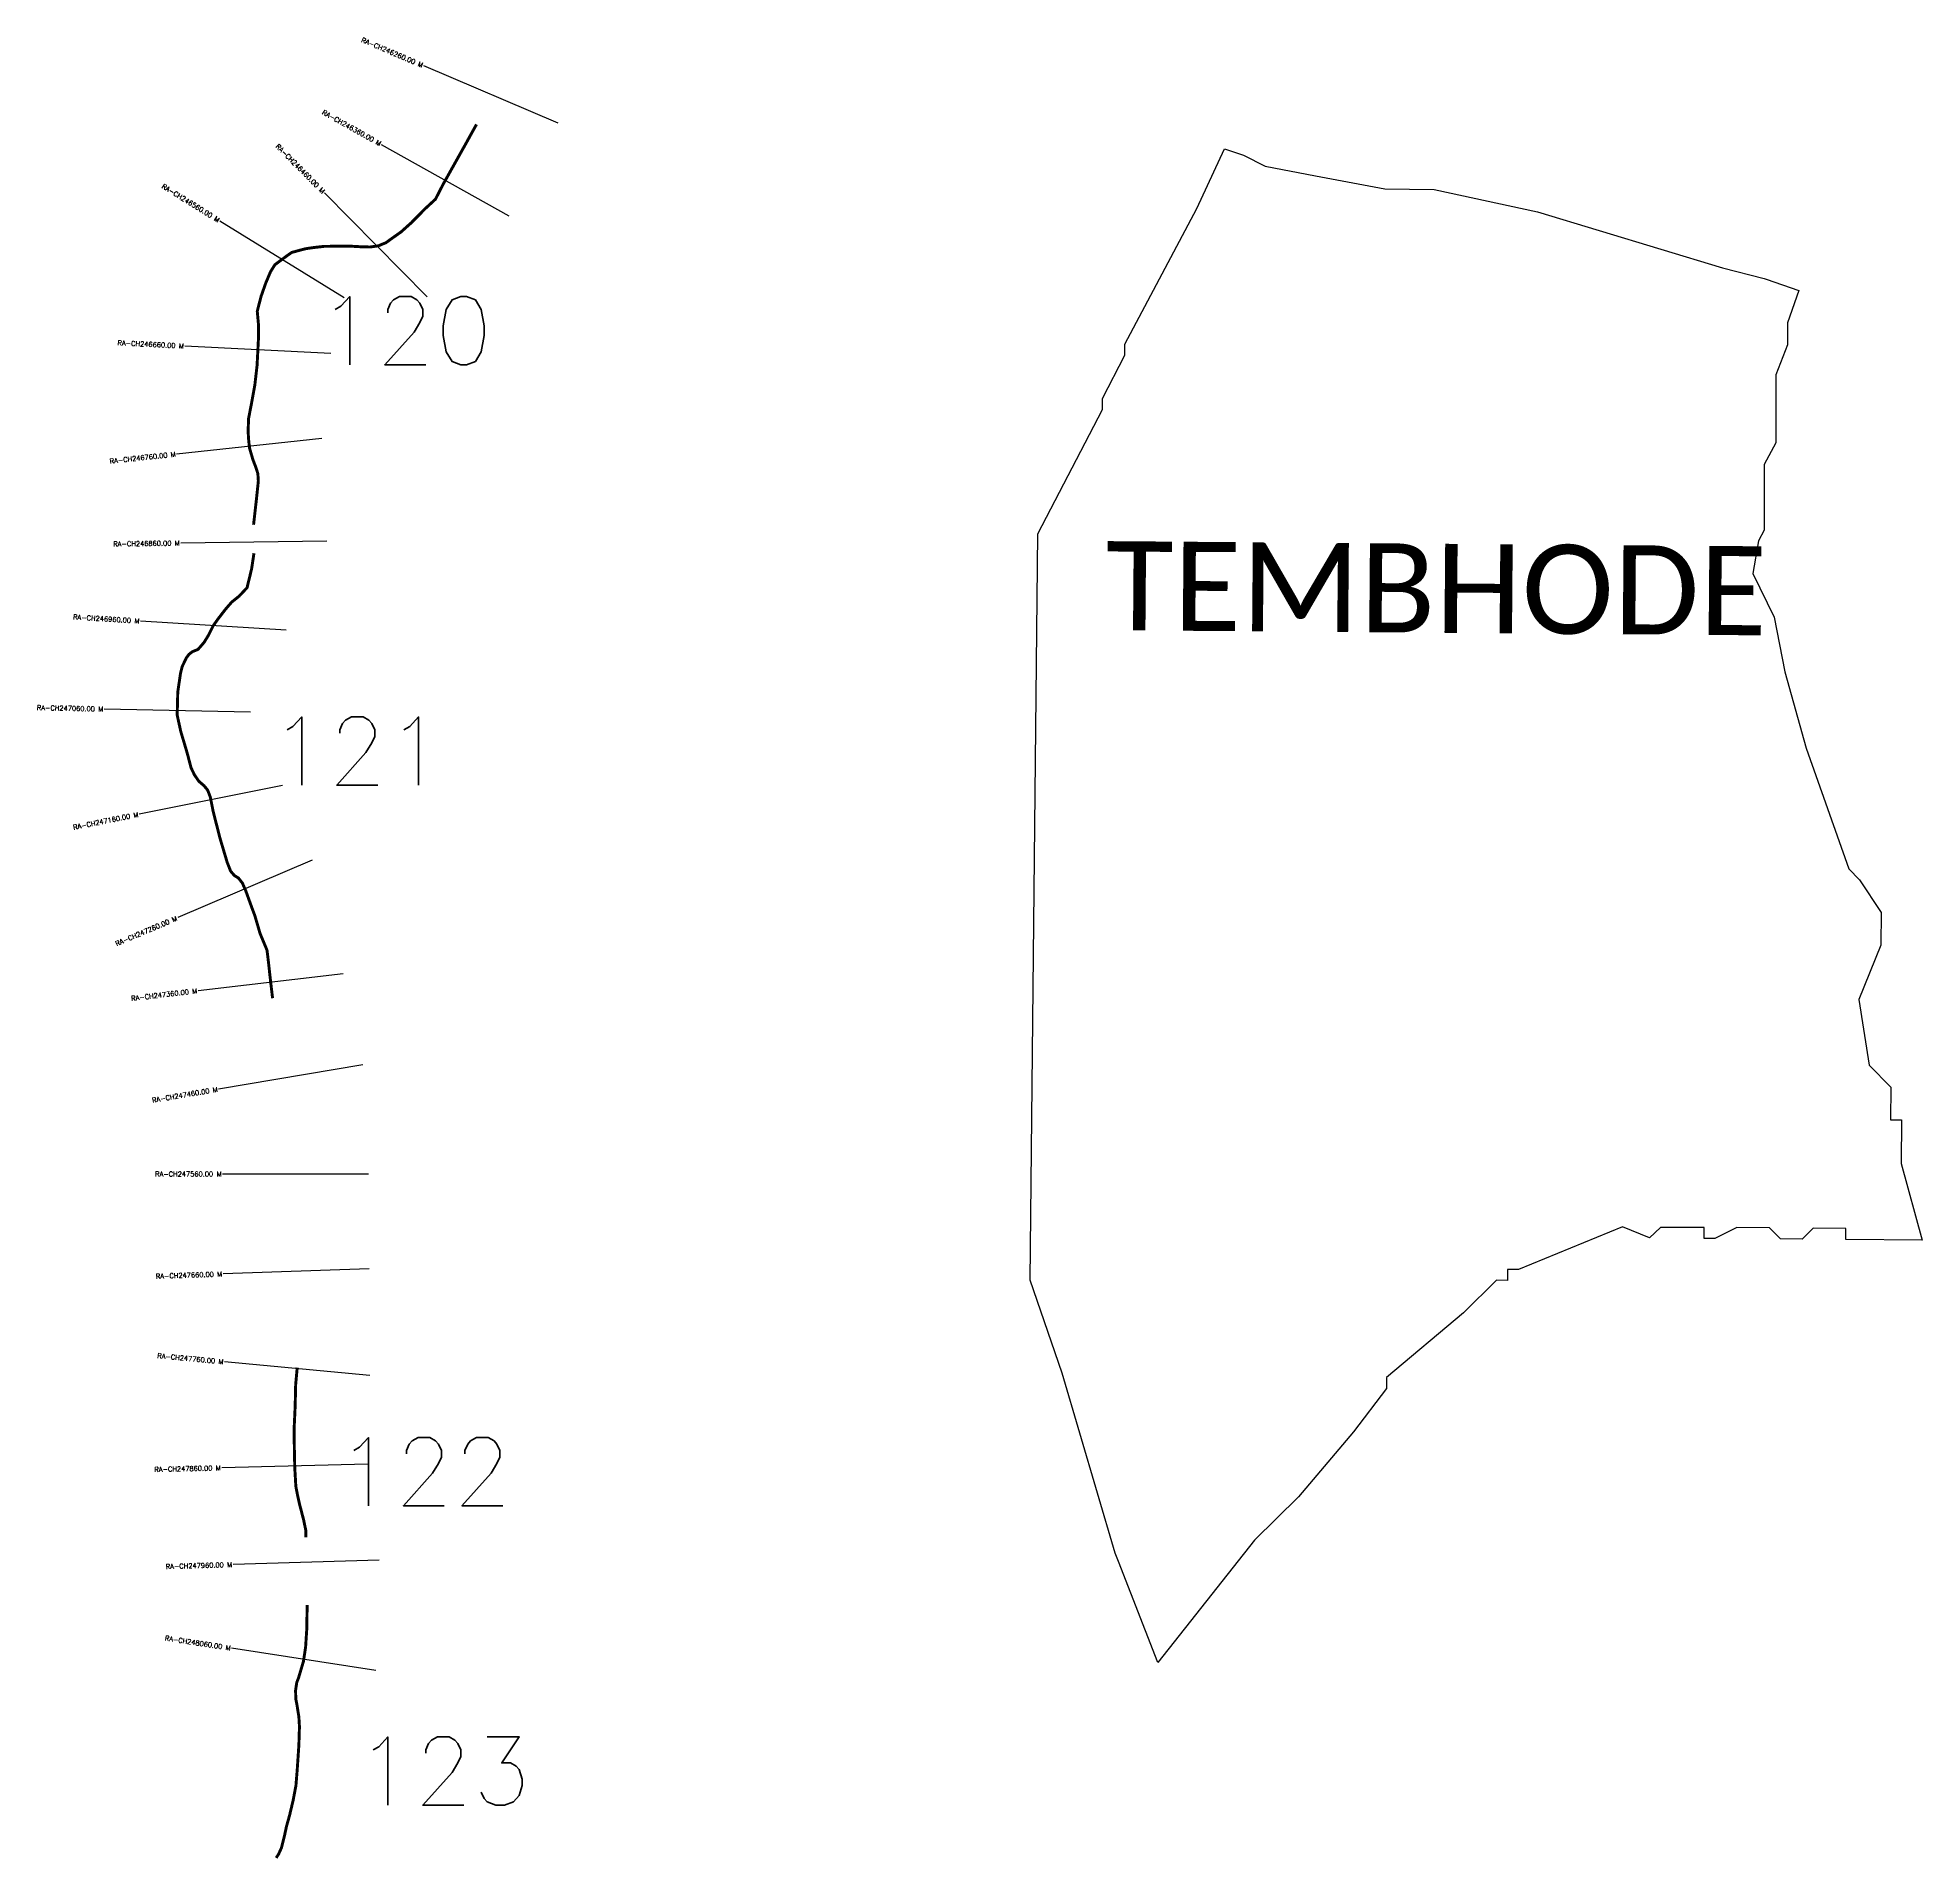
# Model space of a CAD drawing. Header units: metres. Extents: x 278224 to 280159, y 2044348 to 2046219.
import ezdxf
from ezdxf.enums import TextEntityAlignment as Align

# ---------------------------------------------------------------- set-up
doc = ezdxf.new("R2010")
doc.units = ezdxf.units.M
for name, color, linetype in [('CS', 134, 'Continuous'), ('CSMark', 6, 'Continuous'), ('NATURALLY PROTECTED', 3, 'Continuous'), ('VILLAGE NAME', 250, 'Continuous')]:
    doc.layers.add(name, color=color, linetype=linetype)
doc.styles.get("Standard").update_dxf_attribs({"font": 'simplex.shx'})

msp = doc.modelspace()

# ---------------------------------------------------------------- linework, layer by layer
at = {"color": 6, "flags": 128}
msp.add_lwpolyline([(279442.3, 2046104.4), (279461.8, 2046097.9), (279484.1, 2046086.5), (279535.7, 2046076.7), (279607.1, 2046063.2), (279657.5, 2046062.8), (279763.7, 2046039.6), (279953.6, 2045982.1), (279996.4, 2045971.1), (279998.3, 2045970.6), (280031.8, 2045959.1), (280020.4, 2045925.6), (280020.2, 2045903.2), (280008.2, 2045872.5), (280008.2, 2045802.5), (279996.3, 2045780.1), (279996.3, 2045713), (279990.6, 2045701.9), (279984.8, 2045668.4), (280006.8, 2045623.4), (280017.6, 2045567.3), (280039.4, 2045488.8), (280083.3, 2045365.2), (280094.4, 2045353.9), (280116.5, 2045320.2), (280116.2, 2045286.6), (280093.4, 2045230.8), (280104.1, 2045163.5), (280126.3, 2045140.9), (280126.1, 2045107.3), (280137.3, 2045107.3), (280136.9, 2045062.5), (280158.7, 2044983.9), (280080.3, 2044984.5), (280080.3, 2044995.7), (280046.8, 2044996), (280035.5, 2044984.9), (280013.2, 2044985), (280002, 2044996.3), (279968.4, 2044996.6), (279945.9, 2044985.5), (279934.8, 2044985.5), (279934.8, 2044996.8), (279890, 2044996.8), (279878.8, 2044986.1), (279850.9, 2044997.5), (279744.2, 2044953.5), (279732.9, 2044953.6), (279732.8, 2044942.4), (279721.7, 2044942.5), (279687.8, 2044909.2), (279608.9, 2044842.6), (279608.8, 2044831.4), (279574.9, 2044786.9), (279518.4, 2044720.1), (279473.3, 2044675.6), (279374.1, 2044550.1), (279333.5, 2044653.8), (279330.2, 2044662.3), (279275.8, 2044847.3), (279243, 2044942.6), (279251, 2045709), (279317.2, 2045836.9), (279317.3, 2045848.1), (279340, 2045892.6), (279340.1, 2045903.8), (279413.9, 2046043.1), (279442.3, 2046104.4)], dxfattribs=at)
at = {"layer": 'CS'}
for p, q in [((278758.6, 2046130.9), (278620.6, 2046189.6)), ((278708.1, 2046035.4), (278577.2, 2046108.7)), ((278624.1, 2045952.5), (278518.6, 2046059.1)), ((278538.9, 2045951.4), (278411.3, 2046030.3)), ((278525.2, 2045894.4), (278375.4, 2045901.9)), ((278516.1, 2045806.9), (278366.9, 2045791)), ((278521.1, 2045701.7), (278371.1, 2045699.6)), ((278479.4, 2045610.1), (278329.7, 2045619.5)), ((278442.6, 2045525.8), (278292.6, 2045529.1)), ((278475.7, 2045450.5), (278328.6, 2045421.1)), ((278506, 2045373.8), (278368.1, 2045315)), ((278538, 2045257.3), (278389, 2045239.9)), ((278557.9, 2045163.9), (278410, 2045138.8)), ((278564, 2045051.6), (278414, 2045051.6)), ((278564.7, 2044954.2), (278414.7, 2044949)), ((278565.3, 2044844.6), (278416, 2044858.7)), ((278563.1, 2044753.6), (278413.2, 2044749.9)), ((278574.8, 2044655.2), (278424.9, 2044650.7)), ((278571.5, 2044541.7), (278423.3, 2044564.6))]:
    msp.add_line(p, q, dxfattribs=at)
at = {"layer": 'NATURALLY PROTECTED', "const_width": 3, "flags": 128}
for points in [[(278674.7, 2046129.5), (278663.3, 2046108.9), (278640.5, 2046068.1), (278632.6, 2046052.7), (278622.2, 2046043.1), (278608, 2046028.7), (278597.3, 2046019.1), (278587.4, 2046012.1), (278581.9, 2046008.1), (278573.9, 2046004.8), (278565.6, 2046003.6), (278555.3, 2046003.9), (278545, 2046004.5), (278532.5, 2046004.4), (278518.6, 2046004.3), (278507.9, 2046003.1), (278499, 2046001.8), (278485, 2045998), (278479.2, 2045993.9), (278467.8, 2045985.4), (278463.3, 2045978.2), (278458.5, 2045966.8), (278453.6, 2045952.9), (278449.7, 2045937.7), (278450.9, 2045924.5), (278450.9, 2045909.2), (278449.5, 2045882), (278447.2, 2045861.8), (278443.7, 2045842.6), (278440.8, 2045827.6), (278440.3, 2045814.4), (278440.8, 2045806.1), (278441.7, 2045797.3), (278445.3, 2045785), (278448.4, 2045777), (278450.3, 2045770.9), (278450.8, 2045763.3), (278448.9, 2045745.1), (278445.9, 2045718.4)], [(278446.3, 2045689.1), (278443.9, 2045673.1), (278439.2, 2045653.7), (278431.1, 2045645.1), (278423.3, 2045638.8), (278417, 2045631.5), (278409.3, 2045621.5), (278404.6, 2045614.9), (278402, 2045609.7), (278399.3, 2045604.4), (278395.1, 2045597.6), (278388.9, 2045590.4), (278383.2, 2045588.1), (278379.7, 2045585.4), (278376.9, 2045581.7), (278372.6, 2045572.7), (278371, 2045566.3), (278368.1, 2045546.7), (278367.5, 2045522.9), (278371.2, 2045506), (278375.2, 2045492.7), (278378.4, 2045481.7), (278381.7, 2045468.9), (278385.2, 2045461.6), (278389.7, 2045455), (278395.1, 2045450.4), (278398.8, 2045445.8), (278401.5, 2045438.8), (278404.5, 2045423.7), (278411.5, 2045396.3), (278418.8, 2045371.8), (278422.4, 2045362.6), (278426.2, 2045358.2), (278430.3, 2045355.7), (278434.5, 2045350.3), (278438, 2045342.2), (278443, 2045328.3), (278447.2, 2045317), (278452.6, 2045298.6), (278459.7, 2045281.5), (278461.3, 2045268.3), (278462.7, 2045255.4), (278465.4, 2045232.2)], [(278490.7, 2044852.9), (278489.1, 2044835.2), (278488.6, 2044813.1), (278487.5, 2044789.6), (278487.8, 2044766.8), (278488.2, 2044749.7), (278489.3, 2044730.9), (278490.9, 2044722.5), (278493.1, 2044712.6), (278497.3, 2044696.4), (278499.5, 2044685.8), (278499.5, 2044678.7)], [(278500.9, 2044609), (278500.5, 2044584.1), (278499.3, 2044565.7), (278497.1, 2044551.2), (278492.2, 2044534.7), (278490.2, 2044529.4), (278489, 2044521.1), (278489.3, 2044512.2), (278490.3, 2044507.3), (278492.4, 2044494.3), (278493, 2044484), (278492.4, 2044465.3), (278490.7, 2044439.9), (278489.4, 2044423.8), (278486.5, 2044408.4), (278482.8, 2044392.9), (278479.6, 2044381.4), (278477.7, 2044372.4), (278474.6, 2044359.9), (278471.5, 2044353.1), (278469.1, 2044349.4)]]:
    msp.add_lwpolyline(points, dxfattribs=at)

# ---------------------------------------------------------------- texts
at = {"char_height": 70, "attachment_point": 1}
for s, insert in [('120', (278511.6, 2045952.7)), ('121', (278462.3, 2045521.1)), ('122', (278530.7, 2044781)), ('123', (278550.6, 2044473.6))]:
    msp.add_mtext_dynamic_manual_height_columns(s, width=95.172, gutter_width=1, heights=[0], dxfattribs=dict(at, insert=insert))
at = {"layer": 'CSMark'}
for s, rotation, p in [('RA-CH246260.00 M', 336.9773, (278619.6, 2046190)), ('RA-CH246360.00 M', 330.7383, (278576.4, 2046109.2)), ('RA-CH246460.00 M', 314.712, (278517.9, 2046059.8)), ('RA-CH246560.00 M', 328.2805, (278410.4, 2046030.8)), ('RA-CH246660.00 M', 357.1475, (278374.4, 2045901.9)), ('RA-CH246760.00 M', 6.1172, (278366, 2045790.9)), ('RA-CH246860.00 M', 0.803, (278370.1, 2045699.6)), ('RA-CH246960.00 M', 356.4168, (278328.7, 2045619.5)), ('RA-CH247060.00 M', 358.7437, (278291.6, 2045529.1)), ('RA-CH247160.00 M', 11.3153, (278327.6, 2045420.9)), ('RA-CH247260.00 M', 23.098, (278367.1, 2045314.6)), ('RA-CH247360.00 M', 6.6428, (278388, 2045239.8)), ('RA-CH247460.00 M', 9.633, (278409, 2045138.7)), ('RA-CH247660.00 M', 1.9939, (278413.7, 2044949)), ('RA-CH247760.00 M', 354.5741, (278415, 2044858.8)), ('RA-CH247860.00 M', 1.3931, (278412.2, 2044749.9)), ('RA-CH247960.00 M', 1.7489, (278423.9, 2044650.6)), ('RA-CH248060.00 M', 351.2042, (278422.3, 2044564.8))]:
    msp.add_text(s, height=5, rotation=rotation, dxfattribs=at).set_placement(p, align=Align.MIDDLE_RIGHT)
msp.add_text('RA-CH247560.00 M', height=5, dxfattribs=at).set_placement((278413, 2045051.6), align=Align.MIDDLE_RIGHT)
at = {"layer": 'VILLAGE NAME', "insert": (279320.9, 2045701.6), "char_height": 91.425, "attachment_point": 1, "rotation": 359.5442}
msp.add_mtext_dynamic_manual_height_columns('{\\fCalibri|b0|i0|c0|p34;TEMBHODE}', width=798.716, gutter_width=457.1, heights=[0], dxfattribs=at)

doc.saveas('drawing.dxf')
